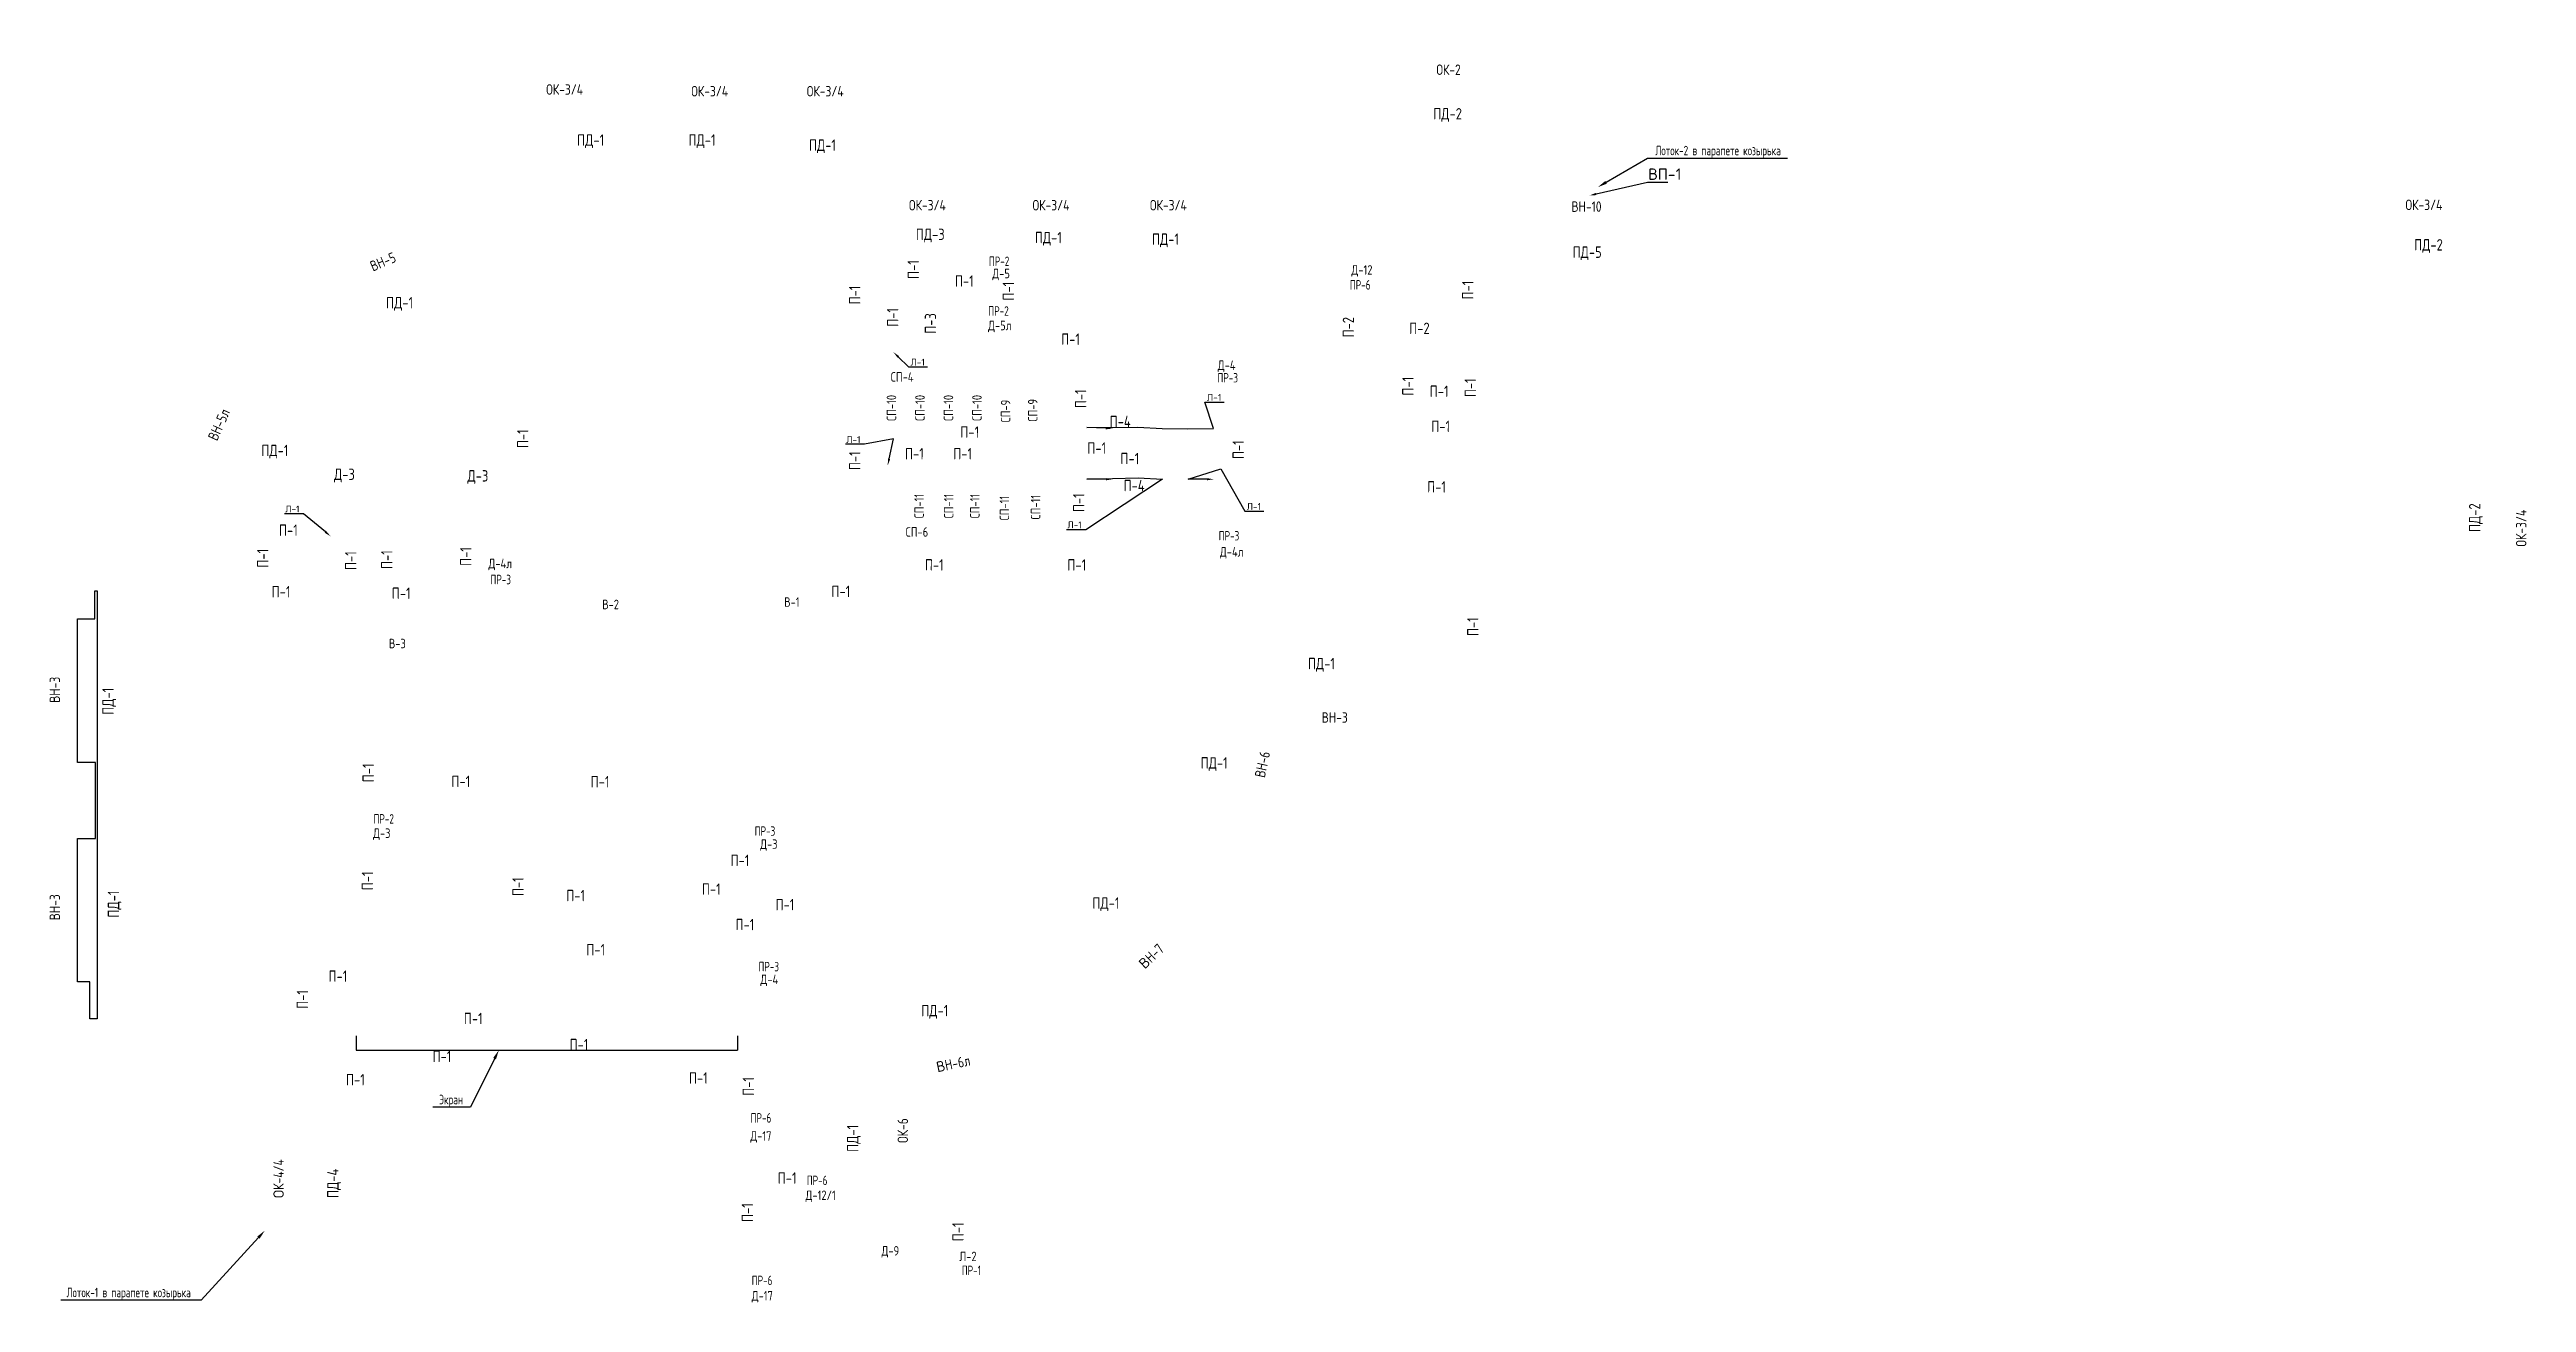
# Model space of a CAD drawing. Header units: millimetres. Extents: x -715022 to 546831, y -666141 to 947387.
# Drawn here: x -84102 to -18902, y 99385 to 132364 of the extents above; entities that cross this region are included whole.
import ezdxf
from ezdxf import colors
from ezdxf.entities.mleader import LeaderData, LeaderLine
from ezdxf.enums import TextEntityAlignment as Align
from ezdxf.math import Vec2, Vec3

# ---------------------------------------------------------------- set-up
doc = ezdxf.new("R2010")
doc.units = ezdxf.units.MM
for name, color, linetype, lineweight in [('АР-Выноски', 5, 'Continuous', 5), ('АР.РД_маркер перемычки', 1, 'Continuous', 15), ('АР.РД_Маркер_Двери', 76, 'Continuous', 15), ('АР_Выноски АПР', 5, 'Continuous', 5), ('АР_Подоконники', 163, 'Continuous', 9), ('Маркировка ОКОН на маркир. плане', 7, 'Continuous', 18)]:
    doc.layers.add(name, color=color, linetype=linetype, lineweight=lineweight)
doc.styles.add('ICOCPEUR', font='isocpeur.ttf')
doc.styles.add('ISOCPEUR', font='isocpeur.ttf', dxfattribs={"width": 0.7})
doc.styles.add('PDF ISOCPEUR', font='isocpeur.ttf')
doc.styles.get("Standard").update_dxf_attribs({"font": 'arial.ttf'})
doc.styles.add('Архитект', font='isocpeur.ttf', dxfattribs={"width": 0.8, "oblique": 8})
doc.dimstyles.new('ISO-25', dxfattribs={"dimtxt": 2.5, "dimasz": 2.5, "dimexe": 1.25, "dimexo": 0.625, "dimtad": 1, "dimtxsty": 'Standard', "dimcen": 2.5, "dimadec": 0, "dimazin": 0, "dimtfac": 1, "dimtmove": 0, "dimatfit": 3, "dimfxl": 1, "dimarcsym": 0})

msp = doc.modelspace()

# ---------------------------------------------------------------- texts
at = {"layer": 'Defpoints', "color": 51, "true_color": 0xf7f281, "style": 'Архитект', "width": 0.8}
for p in [(-76339.815, 121184.048), (-72827.185, 121142.734)]:
    msp.add_text('Д-3', height=300, dxfattribs=at).set_placement(p, align=Align.MIDDLE_CENTER)
at = {"layer": 'АР.РД_маркер перемычки', "color": 5, "char_height": 250, "width": 547.84545, "attachment_point": 5, "style": 'Архитект'}
for insert in [(-59107.461, 126790.679), (-59122.437, 125482.662)]:
    msp.add_mtext('\\A1;{\\Q0;\\W0.7;ПР-2}', dxfattribs=dict(at, insert=insert))
at = {"layer": 'АР.РД_маркер перемычки', "color": 190, "char_height": 250, "width": 547.84545, "attachment_point": 5, "style": 'Архитект'}
for insert in [(-49601.678, 126169.436), (-65375.771, 104242.772), (-63897.322, 102598.267), (-65346.96, 99965.51)]:
    msp.add_mtext('\\A1;{\\Q0;\\W0.7;ПР-6}', dxfattribs=dict(at, insert=insert))
at = {"layer": 'АР.РД_маркер перемычки', "char_height": 250, "width": 547.84545, "attachment_point": 5, "style": 'Архитект'}
for s, insert in [('\\A1;{\\Q0;\\W0.7;ПР-3}', (-53089.844, 123724.191)), ('\\A1;{\\Q0;\\W0.7;ПР-3}', (-53055.929, 119565.206)), ('\\A1;{\\Q0;\\W0.7;ПР-3}', (-72226.648, 118413.971)), ('\\A1;{\\Q0;\\W0.7;\\C5;ПР-2}', (-75306.542, 112113.651)), ('\\A1;{\\Q0;\\W0.7;ПР-3}', (-65270.244, 111792.634)), ('\\A1;{\\Q0;\\W0.7;ПР-3}', (-65171.381, 108224.427)), ('\\A1;{\\Q0;\\W0.7;ПР-1}', (-59836.922, 100229.541))]:
    msp.add_mtext(s, dxfattribs=dict(at, insert=insert))
at = {"layer": 'АР.РД_Маркер_Двери', "color": 5, "style": 'Архитект', "width": 0.8}
for s, p in [('Д-5', (-59053.178, 126467.684)), ('Д-12', (-49555.759, 126563.284)), ('Д-5л', (-59089.047, 125100.223)), ('Д-4', (-53117.058, 124054.726)), ('СП-4', (-61658.9, 123746.002)), ('СП-6', (-61269.078, 119665.313)), ('Д-4л', (-72238.452, 118835.682)), ('Д-4л', (-52983.828, 119141.646)), ('В-2', (-69333.423, 117757.335)), ('В-1', (-64561.362, 117820.317)), ('В-3', (-74947.427, 116728.793)), ('Д-3', (-75356.394, 111736.437)), ('Д-3', (-65167.449, 111449.822)), ('Д-4', (-65155.971, 107888.175)), ('Д-17', (-65375.767, 103767.771)), ('Д-12/1', (-63803.297, 102205.836)), ('Д-9', (-61970.343, 100743.73)), ('Л-2', (-59926.616, 100596.881)), ('Д-17', (-65339.775, 99561.052))]:
    msp.add_text(s, height=250, dxfattribs=at).set_placement(p, align=Align.MIDDLE_CENTER)
for s, p in [('СП-10', (-61940.006, 122930.928)), ('СП-10', (-61190.006, 122930.928)), ('СП-10', (-60440.006, 122930.928)), ('СП-10', (-59690.006, 122930.928)), ('СП-9', (-58935.326, 122847.748)), ('СП-9', (-58220.688, 122869.282)), ('СП-11', (-61212.491, 120347.356)), ('СП-11', (-60434.037, 120347.356)), ('СП-11', (-59745.898, 120347.356)), ('СП-11', (-58967.805, 120294.308)), ('СП-11', (-58145.769, 120317.969))]:
    msp.add_text(s, height=250, rotation=90, dxfattribs=at).set_placement(p, align=Align.MIDDLE_CENTER)
at = {"layer": 'АР_Подоконники', "color": 3, "style": 'Архитект', "width": 0.8}
for s, p in [('ПД-2', (-47301.765, 130673.319)), ('ПД-3', (-60919.765, 127500.682)), ('ПД-2', (-21480.765, 127223.321)), ('П-1', (-57226.245, 124739.694)), ('П-2', (-48043.286, 125026.466)), ('П-4', (-55919.176, 122573.758)), ('П-1', (-56537.876, 121872.532)), ('П-1', (-55666.023, 121598.478)), ('П-4', (-55553.858, 120887.153)), ('П-1', (-77816.067, 119712.168)), ('П-1', (-78008.818, 118092.762)), ('П-1', (-74846.089, 118053.249)), ('П-1', (-63273.252, 118101.85)), ('П-1', (-73276.516, 113099.547)), ('П-1', (-69611.297, 113091.165)), ('П-1', (-65928.445, 111020.039)), ('П-1', (-70253.97, 110094.755)), ('П-1', (-66684.104, 110265.562)), ('П-1', (-64744.315, 109856.79)), ('П-1', (-65798.62, 109332.011)), ('П-1', (-69725.685, 108669.243)), ('П-1', (-76511.984, 107972.696)), ('П-1', (-76051.391, 105249.647)), ('П-1', (-67024.587, 105294.031)), ('П-1', (-64687.022, 102658.073))]:
    msp.add_text(s, height=300, dxfattribs=at).set_placement(p, align=Align.MIDDLE_CENTER)
at = {"layer": 'АР_Подоконники', "color": 4, "style": 'Архитект', "width": 0.8}
for s, p in [('ПД-1', (-69859.3, 129980.994)), ('ПД-1', (-66927.675, 129980.994)), ('ПД-1', (-63757.064, 129847.623)), ('ПД-1', (-57811.082, 127414.906)), ('ПД-1', (-54727.248, 127372.32)), ('ПД-5', (-43627.507, 127031.23)), ('ПД-1', (-74888.575, 125699.372)), ('ПД-1', (-78171.16, 121811.115)), ('ПД-1', (-50622.682, 116200.682)), ('ПД-1', (-53446.037, 113586.65)), ('ПД-1', (-56295.759, 109896.597)), ('ПД-1', (-60800.451, 107066.039))]:
    msp.add_text(s, height=300, dxfattribs=at).set_placement(p, align=Align.MIDDLE_CENTER)
at = {"layer": 'АР_Подоконники', "color": 3, "style": 'Архитект', "width": 0.8}
for s, rotation, p in [('П-1', 90, (-61365.532, 126574.206)), ('П-1', 90, (-62906.354, 125902.026)), ('П-1', 359.76717369, (-60022.892, 126272.081)), ('П-1', 90, (-58862.695, 126004.049)), ('П-1', 90, (-46770.346, 126031.703)), ('П-1', 90, (-61909.238, 125313.136)), ('П-3', 90, (-60912.929, 125153.239)), ('П-2', 90, (-49911.939, 125054.134)), ('П-1', 90, (-56960.544, 123171.18)), ('П-1', 90, (-48345.122, 123502.522)), ('П-1', 359.76717369, (-47524.675, 123369.831)), ('П-1', 90, (-46703.866, 123461.099)), ('П-1', 359.76717369, (-47483.262, 122446.732)), ('П-1', 90, (-71645.259, 122119.859)), ('П-1', 359.76717369, (-59880.341, 122297.38)), ('П-1', 90, (-52811.493, 121831.366)), ('П-1', 90, (-62906.354, 121540.125)), ('П-1', 359.76717369, (-61336.646, 121725.544)), ('П-1', 359.76717369, (-60066.765, 121725.545)), ('П-1', 90, (-57011.88, 120434.667)), ('П-1', 359.76717369, (-47591.61, 120851.379)), ('ПД-2', 90, (-20264.765, 120040.321)), ('П-1', 90, (-78488.572, 118974.052)), ('П-1', 90, (-76175.119, 118910.833)), ('П-1', 90, (-75224.731, 118936.926)), ('П-1', 90, (-73146.41, 119020.431)), ('П-1', 359.76717369, (-60814.338, 118797.866)), ('П-1', 359.76717369, (-57063.008, 118797.661)), ('П-1', 90, (-46635.306, 117172.366)), ('П-1', 90, (-75714.087, 113324.33)), ('П-1', 90, (-75734.146, 110482.46)), ('П-1', 90, (-71771.448, 110328.752)), ('П-1', 90, (-77445.759, 107360.823)), ('П-1', 90, (-65706.804, 105071.257)), ('П-1', 90, (-65733.952, 101750.326)), ('П-1', 90, (-60188.23, 101243.758))]:
    msp.add_text(s, height=300, rotation=rotation, dxfattribs=at).set_placement(p, align=Align.MIDDLE_CENTER)
at = {"layer": 'АР_Подоконники', "color": 4, "style": 'Архитект', "width": 0.8}
for s, p in [('ПД-1', (-82563.158, 115207.878)), ('ПД-1', (-82419.247, 109870.949)), ('ПД-1', (-62961.26, 103704.087)), ('ПД-4', (-76643.379, 102519.321))]:
    msp.add_text(s, height=300, rotation=90, dxfattribs=at).set_placement(p, align=Align.MIDDLE_CENTER)
at = {"layer": 'Маркировка ОКОН на маркир. плане', "lineweight": 0, "char_height": 275.42308, "style": 'PDF ISOCPEUR'}
for s, insert, attachment_point, rotation in [('{\\W0.8;ОК-2}', (-46954.088, 131694.596), 9, 359.99778736), ('{\\W0.8;ОК-3/4}', (-70058, 131175, -0.16), 9, 359.99778736), ('{\\W0.8;ОК-3/4}', (-66239.5, 131128.619, -0.16), 9, 359.99778736), ('{\\W0.8;ОК-3/4}', (-63198.5, 131128.619, -0.16), 9, 359.99778736), ('{\\W0.8;ОК-3/4}', (-60508.755, 128128.619, -0.16), 9, 359.99778736), ('{\\W0.8;ОК-3/4}', (-57255.514, 128128.619, -0.16), 9, 359.99778736), ('{\\W0.8;ОК-3/4}', (-54165.514, 128128.619, -0.16), 9, 359.99778736), ('{\\W0.8;ВН-10}', (-43248.63, 128091.931), 9, 359.99778736), ('{\\W0.8;ВН-5}', (-74953.834, 126787.496), 9, 23.05530997), ('{\\W0.8;ВН-5л}', (-79340.545, 122827.061), 9, 65.78727904), ('{\\W0.8;ВН-3}', (-49928.5, 114645, -0.16), 9, 359.99778736), ('{\\W0.8;ВН-6}', (-51966.958, 113855.633), 9, 77.61397118), ('В{\\W0.8;Н-7}', (-54741.299, 108648.662), 9, 43.4180534), ('В{\\W0.8;Н-6л}', (-59844.708, 105624.521), 9, 11.59408231), ('О{\\W0.8;К-4/4}', (-77934.258, 102131.794), 7, 90)]:
    msp.add_mtext(s, dxfattribs=dict(at, insert=insert, attachment_point=attachment_point, rotation=rotation))
at = {"layer": 'Маркировка ОКОН на маркир. плане', "lineweight": 0, "char_height": 275.42308, "attachment_point": 9, "style": 'PDF ISOCPEUR'}
for s, insert, width, rotation in [('{\\W0.8;ОК-3/4}', (-21115, 128136.932), 941.92575, 359.99778736), ('{\\W0.8;ОК-3/4}', (-18901.86, 120250.304), 1041.48449, 89.99778736), ('{\\W0.8;ВН-3}', (-83826.089, 115854.48), 771.18462, 89.99778736), ('{\\W0.8;ВН-3}', (-83826.089, 110129.432), 771.18462, 89.99778736), ('{\\W0.8;ОК-6}', (-61503.844, 104234.508), 798.72692, 89.99778736)]:
    msp.add_mtext(s, dxfattribs=dict(at, insert=insert, width=width, rotation=rotation))

# ---------------------------------------------------------------- blocks, each defined once
blk = doc.blocks.new('*D12')
at = {"color": 0, "lineweight": -2, "transparency": 16777216}
for p, q in [((-76032, 106400), (-76032, 106024)), ((-65992, 106400), (-65992, 106024)), ((-76029, 106025), (-65995, 106025))]:
    blk.add_line(p, q, dxfattribs=at)
at = {"color": 0, "transparency": 16777216}
for points in [[(-76029, 106026), (-76029, 106025), (-76032, 106025)], [(-65995, 106026), (-65995, 106025), (-65992, 106025)]]:
    blk.add_solid(points, dxfattribs=at)
at = {"layer": 'Defpoints', "color": 0, "transparency": 16777216}
for p in [(-76032, 106401), (-65992, 106401), (-65992, 106025)]:
    blk.add_point(p, dxfattribs=at)
at = {"color": 0, "transparency": 16777216, "insert": (-71012, 106028), "char_height": 2.5, "attachment_point": 5, "bg_fill": 3, "box_fill_scale": 1.1, "bg_fill_color": 256, "bg_fill_true_color": 13158600, "bg_fill_transparency": 0}
blk.add_mtext('10039,47', dxfattribs=at)

# ---------------------------------------------------------------- dimensions: what is measured, and where the dimension line sits
at = {"color": 6}
dim = msp.add_linear_dim(base=(-65992.322, 106025.442), p1=(-76031.792, 106400.682), p2=(-65992.322, 106400.682), dimstyle='ISO-25', override={"dimtfill": 1, "dimarcsym": 1}, dxfattribs=at)
dim.commit()
dim.dimension.update_dxf_attribs({"geometry": '*D12', "text_midpoint": (-71012.057, 106027.57)})

# ---------------------------------------------------------------- linework, layer by layer
at = {"color": 6}
msp.add_lwpolyline([(-82914.011, 118118.109), (-82845.759, 118118.109), (-82845.759, 106850.682), (-83045.759, 106850.682), (-83045.759, 107825.682), (-83366.845, 107825.682), (-83366.845, 111600.682), (-82895.029, 111600.682), (-82895.029, 113600.682), (-83366.845, 113600.682), (-83366.845, 117375.682), (-82914.011, 117375.682), (-82914.011, 118118.109)], dxfattribs=at)

msp.set_redraw_order([(e.dxf.handle, doc.entitydb.next_handle()) for e in msp.query("TEXT MTEXT ATTDEF DIMENSION ARC_DIMENSION")])  # texts and dimensions are drawn at this point

# ---------------------------------------------------------------- leaders
at = {"layer": 'АР-Выноски'}
ml = msp.add_multileader_mtext('Standard', dxfattribs=at)
ml.set_content('ВП-1', color=256, style='ICOCPEUR')
ml.set_leader_properties()
ml.build(insert=Vec2(0, 0))
ml.multileader.update_dxf_attribs({"text_left_attachment_type": 6, "text_right_attachment_type": 6, "dogleg_length": 72, "arrow_head_size": 180})
ctx = ml.context
ctx.base_point, ctx.char_height, ctx.arrow_head_size, ctx.landing_gap_size, ctx.plane_origin = Vec3(-41945.866, 128873.612), 300, 180, 18, Vec3(-54352.652, 130928.972)
ctx.left_attachment, ctx.right_attachment, ctx.text_align_type = 6, 6, 2
notes = []
notes.append((ctx, [(1, (1, 1, 0), (-42035.504, 128873.612), (1, 0), 89.638, [(0, [(-43567.014, 128521.136)], 0, [])])]))
ctx.mtext.insert, ctx.mtext.width, ctx.mtext.defined_height, ctx.mtext.alignment, ctx.mtext.flow_direction = Vec3(-41147.866, 129233.612), 419.73817, 189.316, 3, 5
ml = msp.add_multileader_mtext('Standard', dxfattribs=at)
ml.set_content('Л-1', color=256, style='ICOCPEUR')
ml.set_leader_properties()
ml.build(insert=Vec2(0, 0))
ml.multileader.update_dxf_attribs({"text_left_attachment_type": 6, "text_right_attachment_type": 6, "dogleg_length": 72, "arrow_head_size": 180})
ctx = ml.context
ctx.base_point, ctx.char_height, ctx.arrow_head_size, ctx.landing_gap_size, ctx.plane_origin = Vec3(-61403.819, 124008.699), 180, 180, 18, Vec3(-72817.607, 125611.288)
ctx.left_attachment, ctx.right_attachment, ctx.text_align_type = 6, 6, 2
notes.append((ctx, [(1, (1, 1, 0), (-61493.456, 124008.699), (1, 0), 89.638, [(1, [(-61888.849, 124400.704)], 0, [])])]))
ctx.mtext.insert, ctx.mtext.width, ctx.mtext.alignment, ctx.mtext.flow_direction = Vec3(-61061.819, 124224.699), 1726.91899, 3, 5
ml = msp.add_multileader_mtext('Standard', dxfattribs=at)
ml.set_content('Л-1', color=256, style='ICOCPEUR')
ml.set_leader_properties()
ml.build(insert=Vec2(0, 0))
ml.multileader.update_dxf_attribs({"text_left_attachment_type": 6, "text_right_attachment_type": 6, "dogleg_length": 72, "arrow_head_size": 180})
ctx = ml.context
ctx.base_point, ctx.char_height, ctx.arrow_head_size, ctx.landing_gap_size, ctx.plane_origin = Vec3(-53599.397, 123080.685), 180, 180, 18, Vec3(-66264.113, 124248.712)
ctx.left_attachment, ctx.right_attachment, ctx.text_align_type = 6, 6, 2
notes.append((ctx, [(1, (1, 1, 0), (-53689.034, 123080.685), (1, 0), 89.638, [(5, [(-56117.348, 122389.476), (-56801.482, 122413.393), (-55452.427, 122425.885), (-54810.117, 122388.411), (-54152.312, 122378.221), (-53461.061, 122388.392)], 0, [])])]))
ctx.mtext.insert, ctx.mtext.width, ctx.mtext.alignment, ctx.mtext.flow_direction = Vec3(-53257.397, 123296.685), 1726.91899, 3, 5
ml = msp.add_multileader_mtext('Standard', dxfattribs=at)
ml.set_content('Л-1', color=256, style='ICOCPEUR')
ml.set_leader_properties()
ml.build(insert=Vec2(0, 0))
ml.multileader.update_dxf_attribs({"text_left_attachment_type": 6, "text_right_attachment_type": 6, "dogleg_length": 72, "arrow_head_size": 180})
ctx = ml.context
ctx.base_point, ctx.char_height, ctx.arrow_head_size, ctx.landing_gap_size, ctx.plane_origin = Vec3(-63097.093, 121973.13), 180, 180, 18, Vec3(-72817.516, 123331.848)
ctx.left_attachment, ctx.right_attachment, ctx.text_align_type = 6, 6, 2
notes.append((ctx, [(0, (1, 1, 0), (-62647.455, 121973.13), (-1, 0), 89.638, [(1, [(-62039.084, 121417.207), (-61888.758, 122121.264)], 0, [])])]))
ctx.mtext.insert, ctx.mtext.width, ctx.mtext.alignment, ctx.mtext.flow_direction = Vec3(-62755.093, 122189.13), 1726.91899, 3, 5
ml = msp.add_multileader_mtext('Standard', dxfattribs=at)
ml.set_content('Л-1', color=256, style='ICOCPEUR')
ml.set_leader_properties()
ml.build(insert=Vec2(0, 0))
ml.multileader.update_dxf_attribs({"text_left_attachment_type": 6, "text_right_attachment_type": 6, "dogleg_length": 72, "arrow_head_size": 180})
ctx = ml.context
ctx.base_point, ctx.char_height, ctx.arrow_head_size, ctx.landing_gap_size, ctx.plane_origin = Vec3(-52552.9, 120210.51), 180, 180, 18, Vec3(-63591.216, 122888.412)
ctx.left_attachment, ctx.right_attachment, ctx.text_align_type = 6, 6, 2
notes.append((ctx, [(1, (1, 1, 0), (-52642.537, 120210.51), (1, 0), 89.638, [(2, [(-53457.906, 121053.107), (-54128.586, 121053.107), (-53273.195, 121327.653)], 0, [])])]))
ctx.mtext.insert, ctx.mtext.width, ctx.mtext.alignment, ctx.mtext.flow_direction = Vec3(-52210.9, 120426.51), 1726.91899, 3, 5
ml = msp.add_multileader_mtext('Standard', dxfattribs=at)
ml.set_content('Л-1', color=256, style='ICOCPEUR')
ml.set_leader_properties()
ml.build(insert=Vec2(0, 0))
ml.multileader.update_dxf_attribs({"text_left_attachment_type": 6, "text_right_attachment_type": 6, "dogleg_length": 72, "arrow_head_size": 180})
ctx = ml.context
ctx.base_point, ctx.char_height, ctx.arrow_head_size, ctx.landing_gap_size, ctx.plane_origin = Vec3(-57273.339, 119725.65), 180, 180, 18, Vec3(-66260.958, 122913.427)
ctx.left_attachment, ctx.right_attachment, ctx.text_align_type = 6, 6, 2
notes.append((ctx, [(0, (1, 1, 0), (-56823.701, 119725.65), (-1, 0), 89.638, [(3, [(-56114.192, 121054.191), (-56798.327, 121053.126), (-55449.271, 121090.601), (-54806.962, 121053.126)], 0, [])])]))
ctx.mtext.insert, ctx.mtext.width, ctx.mtext.alignment, ctx.mtext.flow_direction = Vec3(-56931.339, 119941.65), 1726.91899, 3, 5
ml = msp.add_multileader_mtext('Standard', dxfattribs=at)
ml.set_content('Л-1', color=256, style='ICOCPEUR')
ml.set_leader_properties()
ml.build(insert=Vec2(0, 0))
ml.multileader.update_dxf_attribs({"text_left_attachment_type": 6, "text_right_attachment_type": 6, "dogleg_length": 72, "arrow_head_size": 180})
ctx = ml.context
ctx.base_point, ctx.char_height, ctx.arrow_head_size, ctx.landing_gap_size, ctx.plane_origin = Vec3(-77864.276, 120143.847), 180, 180, 18, Vec3(-87410.199, 122797.209)
ctx.left_attachment, ctx.right_attachment, ctx.text_align_type = 6, 6, 2
notes.append((ctx, [(0, (1, 1, 0), (-77414.639, 120143.847), (-1, 0), 89.638, [(1, [(-76701.138, 119550.626)], 0, [])])]))
ctx.mtext.insert, ctx.mtext.width, ctx.mtext.alignment, ctx.mtext.flow_direction = Vec3(-77522.276, 120359.847), 1726.91899, 3, 5
at = {"layer": 'АР_Выноски АПР'}
ml = msp.add_multileader_mtext('Standard', dxfattribs=at)
ml.set_content('Лоток-2 в парапете козырька', color=256, style='ISOCPEUR')
ml.set_leader_properties()
ml.build(insert=Vec2(0, 0))
ml.multileader.update_dxf_attribs({"text_left_attachment_type": 6, "text_right_attachment_type": 6, "dogleg_length": 100, "arrow_head_size": 250})
ctx = ml.context
ctx.base_point, ctx.char_height, ctx.arrow_head_size, ctx.landing_gap_size, ctx.plane_origin = Vec3(-41857.543, 129506.07), 250, 250, 25, Vec3(-36326.51, 130173.39)
ctx.left_attachment, ctx.right_attachment = 6, 6
notes.append((ctx, [(0, (1, 1, 0), (-42042.931, 129506.07), (1, 0), 185.388, [(2, [(-43344.319, 128742.3)], 0, [])])]))
ctx.mtext.insert, ctx.mtext.width, ctx.mtext.defined_height, ctx.mtext.flow_direction = Vec3(-41832.543, 129831.07), 5477.58237, 12.17, 5
ml = msp.add_multileader_mtext('Standard', dxfattribs=at)
ml.set_content('Лоток-1 в парапете козырька', color=256, style='ISOCPEUR')
ml.set_leader_properties()
ml.build(insert=Vec2(0, 0))
ml.multileader.update_dxf_attribs({"text_left_attachment_type": 6, "text_right_attachment_type": 6, "dogleg_length": 100, "arrow_head_size": 250})
ctx = ml.context
ctx.base_point, ctx.char_height, ctx.arrow_head_size, ctx.landing_gap_size, ctx.plane_origin = Vec3(-83680.257, 99446.884), 250, 250, 25, Vec3(-71543.567, 102838.544)
ctx.left_attachment, ctx.right_attachment = 6, 6
notes.append((ctx, [(1, (1, 1, 0), (-80111.119, 99446.884), (-1, 0), 185.388, [(2, [(-78434.535, 101276.898)], 0, [])])]))
ctx.mtext.insert, ctx.mtext.width, ctx.mtext.defined_height, ctx.mtext.flow_direction = Vec3(-83655.257, 99771.884), 5477.58237, 12.17, 5
for ctx, leaders in notes:
    for number, flags, end, landing, length, lines in leaders:
        leader = LeaderData()
        leader.index, (leader.has_last_leader_line, leader.has_dogleg_vector, leader.attachment_direction) = number, flags
        leader.last_leader_point, leader.dogleg_vector, leader.dogleg_length = Vec3(end), Vec3(landing), length
        for number, points, colour, breaks in lines:
            line = LeaderLine()
            line.index, line.vertices, line.color, line.breaks = number, Vec3.list(points), colors.encode_raw_color(colour), breaks
            leader.lines.append(line)
        ctx.leaders.append(leader)

# ---------------------------------------------------------------- next in the draw order: texts
at = {"layer": 'АР_Подоконники', "color": 3, "style": 'Архитект', "width": 0.8}
for p in [(-72950.252, 106859.296), (-70166.658, 106172.704), (-73772.133, 105861.086)]:
    msp.add_text('П-1', height=300, dxfattribs=at).set_placement(p, align=Align.MIDDLE_CENTER)

# ---------------------------------------------------------------- next in the draw order: leaders
at = {"layer": 'АР_Выноски АПР'}
ml = msp.add_multileader_mtext('Standard', dxfattribs=at)
ml.set_content('Экран ', color=256, style='ISOCPEUR')
ml.set_leader_properties()
ml.build(insert=Vec2(0, 0))
ml.multileader.update_dxf_attribs({"text_left_attachment_type": 6, "text_right_attachment_type": 6, "dogleg_length": 100, "arrow_head_size": 250})
ctx = ml.context
ctx.base_point, ctx.char_height, ctx.arrow_head_size, ctx.landing_gap_size, ctx.plane_origin = Vec3(-73869.752, 104526.107), 250, 250, 25, Vec3(-64454.312, 107917.767)
ctx.left_attachment, ctx.right_attachment = 6, 6
notes = []
notes.append((ctx, [(1, (1, 1, 0), (-73021.864, 104526.107), (-1, 0), 185.388, [(2, [(-72275.989, 106025.442)], 0, [])])]))
ctx.mtext.insert, ctx.mtext.width, ctx.mtext.defined_height, ctx.mtext.flow_direction = Vec3(-73844.752, 104851.107), 5477.58237, 12.17, 5
for ctx, leaders in notes:
    for number, flags, end, landing, length, lines in leaders:
        leader = LeaderData()
        leader.index, (leader.has_last_leader_line, leader.has_dogleg_vector, leader.attachment_direction) = number, flags
        leader.last_leader_point, leader.dogleg_vector, leader.dogleg_length = Vec3(end), Vec3(landing), length
        for number, points, colour, breaks in lines:
            line = LeaderLine()
            line.index, line.vertices, line.color, line.breaks = number, Vec3.list(points), colors.encode_raw_color(colour), breaks
            leader.lines.append(line)
        ctx.leaders.append(leader)

doc.saveas('drawing.dxf')
